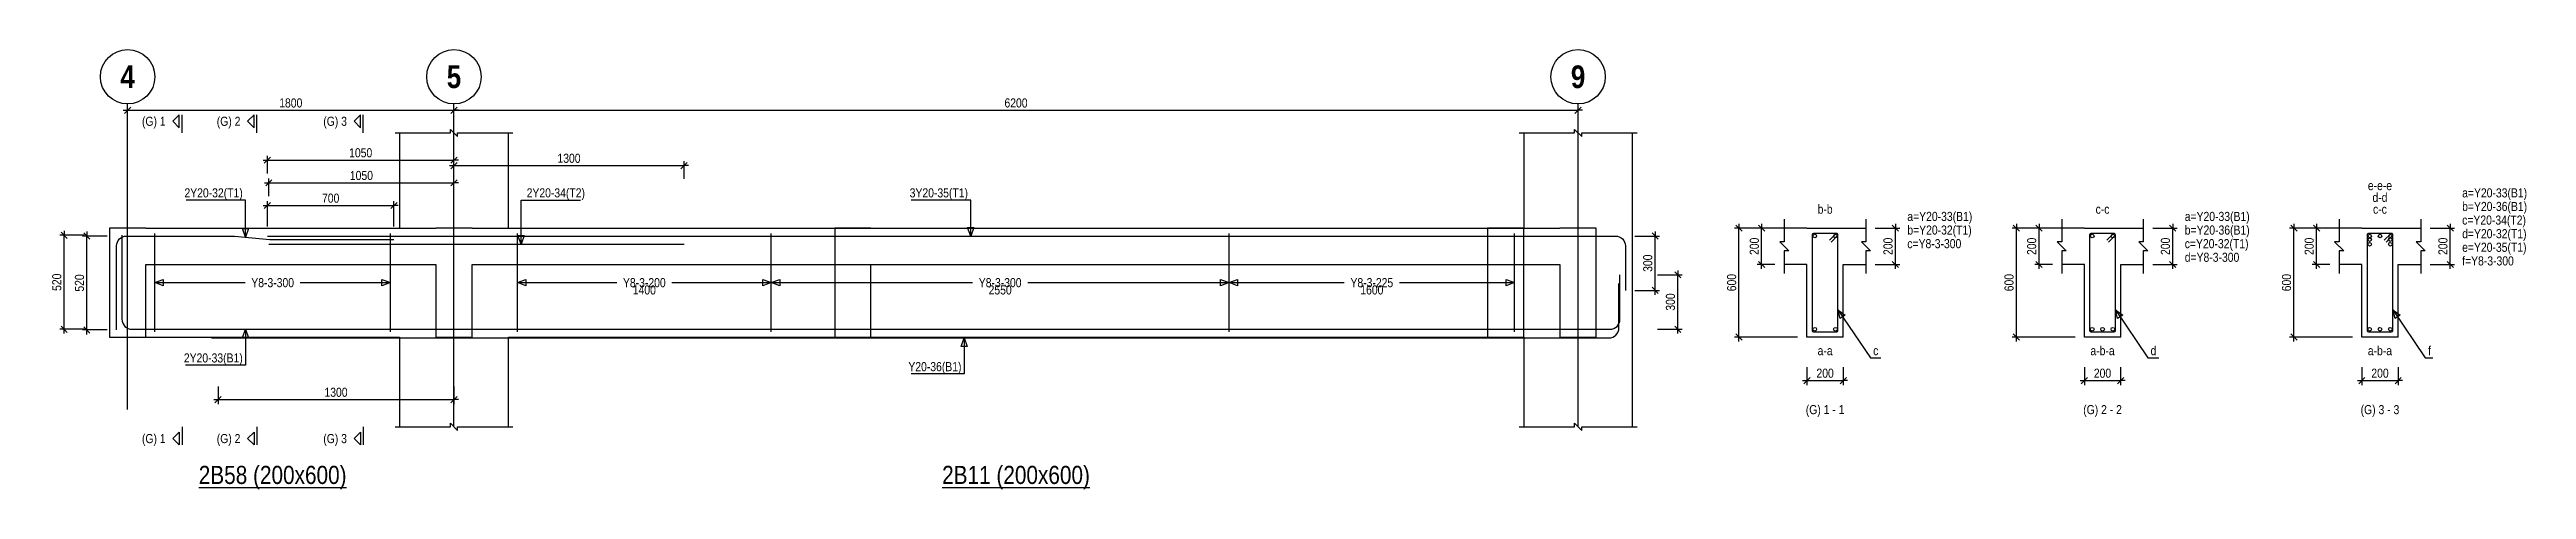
# Model space of a CAD drawing. Extents: x 0 to 206258, y -403073 to 0.
# Drawn here: x 36348 to 63671, y -241754 to -236904 of the extents above; entities that cross this region are included whole.
import ezdxf
from ezdxf.enums import TextEntityAlignment as Align
from ezdxf.lldxf.tags import DXFTag

# ---------------------------------------------------------------- set-up
doc = ezdxf.new("R2010")
doc.units = 0
doc.header["$LTSCALE"] = 1000
for name, color, linetype in [('Axis Circle(Dir 2)', 150, 'Continuous'), ('Axis Label(Dir 1)', 7, 'Continuous'), ('Axis Line(Dir 2)', 150, 'CENTER2'), ('Break Line', 5, 'Continuous'), ('Dimension Line', 5, 'Continuous'), ('Dimension Text', 5, 'Continuous'), ('Front Elevation Line', 40, 'Continuous'), ('Leader Line', 5, 'Continuous'), ('Link Line', 3, 'Continuous'), ('Rebar Label', 6, 'Continuous'), ('Rebar Line', 7, 'Continuous'), ('Section Label', 1, 'Continuous'), ('Section Line', 1, 'Continuous'), ('Top Rebar Label', 6, 'Continuous'), ('Top Rebar Line', 7, 'Continuous')]:
    doc.layers.add(name, color=color, linetype=linetype)
for name, color, linetype, true_color in [('Back Elevation Line', 191, 'HIDDEN2', 0xd4aaff), ('Beam Label(D)', 94, 'Continuous', 0x008100), ('Beam Line(D)', 112, 'Continuous', 0x00bd5e), ('Link Label', 94, 'Continuous', 0x008100)]:
    doc.layers.add(name, color=color, linetype=linetype, true_color=true_color)
doc.styles.add('Axis Label(Dir 1)', font='ARIALNB.TTF', dxfattribs={"height": 250})
doc.styles.add('Beam Label(D)', font='ARIALN.TTF', dxfattribs={"height": 200})
doc.styles.add('Dimension Text', font='ARIALN.TTF', dxfattribs={"height": 100})
doc.styles.add('Link Label', font='ARIALN.TTF', dxfattribs={"height": 100})
doc.styles.add('Rebar Label', font='ARIALN.TTF', dxfattribs={"height": 100})
doc.styles.add('Section Label', font='ARIALN.TTF', dxfattribs={"height": 100})
doc.styles.add('Top Rebar Label', font='ARIALN.TTF', dxfattribs={"height": 100})
tags = doc.linetypes.add('CENTER2', pattern=[1.125, 0.75, -0.125, 0.125, -0.125]).pattern_tags.tags
tags[10:11] = [DXFTag(74, 4), DXFTag(75, 0), DXFTag(340, '0'), DXFTag(46, 0.0), DXFTag(50, 0.0), DXFTag(44, 0.0), DXFTag(45, 0.0)]
tags[8:9] = [DXFTag(74, 4), DXFTag(75, 0), DXFTag(340, '0'), DXFTag(46, 0.0), DXFTag(50, 0.0), DXFTag(44, 0.0), DXFTag(45, 0.0)]
tags[6:7] = [DXFTag(74, 4), DXFTag(75, 0), DXFTag(340, '0'), DXFTag(46, 0.0), DXFTag(50, 0.0), DXFTag(44, 0.0), DXFTag(45, 0.0)]
tags[4:5] = [DXFTag(74, 4), DXFTag(75, 0), DXFTag(340, '0'), DXFTag(46, 0.0), DXFTag(50, 0.0), DXFTag(44, 0.0), DXFTag(45, 0.0)]
tags = doc.linetypes.add('HIDDEN2', pattern=[0.1875, 0.125, -0.0625]).pattern_tags.tags
tags[6:7] = [DXFTag(74, 4), DXFTag(75, 0), DXFTag(340, '0'), DXFTag(46, 0.0), DXFTag(50, 0.0), DXFTag(44, 0.0), DXFTag(45, 0.0)]
tags[4:5] = [DXFTag(74, 4), DXFTag(75, 0), DXFTag(340, '0'), DXFTag(46, 0.0), DXFTag(50, 0.0), DXFTag(44, 0.0), DXFTag(45, 0.0)]
doc.dimstyles.new('BEAM', dxfattribs={"dimtxt": 100, "dimasz": 30, "dimexe": 48.3, "dimexo": 103.5, "dimgap": 30, "dimtad": 1, "dimtoh": 1, "dimdec": 1, "dimlfac": 0.5, "dimdsep": 46, "dimtxsty": 'Dimension Text', "dimblk": 'PCDIM_TICK', "dimcen": 0.09, "dimclrd": 5, "dimclre": 5, "dimclrt": 5, "dimadec": 1, "dimazin": 0, "dimtp": 1, "dimtm": 1, "dimtfac": 1, "dimtdec": 4, "dimtofl": 0, "dimtmove": 0, "dimatfit": 3, "dimfxl": 1, "dimtolj": 1, "dimtzin": 0, "dimarcsym": 0})

msp = doc.modelspace()

# ---------------------------------------------------------------- texts
at = {"layer": 'Axis Label(Dir 1)', "transparency": 33554687, "style": 'Axis Label(Dir 1)'}
for s, p in [('4', (37209.055, -237204.284)), ('5', (40809.055, -237204.284)), ('9', (53209.055, -237204.284))]:
    msp.add_text(s, height=250, dxfattribs=at).set_placement(p, align=Align.MIDDLE_CENTER)
at = {"layer": 'Beam Label(D)', "transparency": 33554687, "style": 'Beam Label(D)'}
for s, p in [('%%U2B58 (200x600)', (38809.055, -241494.284)), ('%%U2B11 (200x600)', (47009.055, -241494.284))]:
    msp.add_text(s, height=200, dxfattribs=at).set_placement(p, align=Align.TOP_CENTER)
at = {"layer": 'Dimension Text', "transparency": 33554687, "style": 'Dimension Text'}
for s, p in [('1400', (42909.055, -239504.284)), ('2550', (46834.055, -239504.284)), ('1600', (50934.054, -239504.284))]:
    msp.add_text(s, height=100, dxfattribs=at).set_placement(p, align=Align.TOP_CENTER)
at = {"layer": 'Link Label', "transparency": 33554687, "style": 'Link Label'}
for s, p in [(' c=Y8-3-300', (56809.056, -239094.284)), (' d=Y8-3-300', (59869.295, -239244.284)), (' f=Y8-3-300', (62929.533, -239284.284)), ('c', (56464.056, -240274.284)), ('d', (59524.295, -240274.284)), ('f', (62584.533, -240274.284))]:
    msp.add_text(s, height=100, dxfattribs=at).set_placement(p)
for s, p in [('Y8-3-300', (38809.055, -239474.284)), ('Y8-3-200', (42909.055, -239474.284)), ('Y8-3-300', (46834.055, -239474.284)), ('Y8-3-225', (50934.054, -239474.284))]:
    msp.add_text(s, height=100, dxfattribs=at).set_placement(p, align=Align.MIDDLE_CENTER)
at = {"layer": 'Rebar Label', "transparency": 33554687, "style": 'Rebar Label'}
for s, p in [('e-e-e', (62054.533, -238484.284)), ('d-d', (62054.533, -238614.284)), ('b-b', (55934.056, -238744.284)), ('c-c', (58994.295, -238744.284)), ('c-c', (62054.533, -238744.284)), ('a-a', (55934.056, -240304.284)), ('a-b-a', (58994.295, -240304.284)), ('a-b-a', (62054.533, -240304.284))]:
    msp.add_text(s, height=100, dxfattribs=at).set_placement(p, align=Align.BOTTOM_CENTER)
for s, p in [(' a=Y20-33(B1)', (62929.533, -238534.284)), (' a=Y20-33(B1)', (56809.056, -238794.284)), (' a=Y20-33(B1)', (59869.295, -238794.284)), (' b=Y20-36(B1)', (62929.533, -238684.284)), (' b=Y20-36(B1)', (59869.295, -238944.284))]:
    msp.add_text(s, height=100, dxfattribs=at).set_placement(p)
for s, p in [(' 2Y20-33(B1)', (38479.055, -240354.284)), (' Y20-36(B1)', (46407.24, -240450.422))]:
    msp.add_text(s, height=100, dxfattribs=at).set_placement(p, align=Align.RIGHT)
at = {"layer": 'Section Label', "transparency": 33554687, "style": 'Section Label'}
for s, p in [('(G) 1', (37628.344, -237694.994)), ('(G) 2', (38453.344, -237694.994)), ('(G) 3', (39628.344, -237694.994)), ('(G) 1', (37628.344, -241193.573)), ('(G) 2', (38453.344, -241193.573)), ('(G) 3', (39628.344, -241193.573))]:
    msp.add_text(s, height=100, dxfattribs=at).set_placement(p, align=Align.MIDDLE_RIGHT)
for s, p in [('(G) 1 - 1', (55934.056, -240954.284)), ('(G) 2 - 2', (58994.295, -240954.284)), ('(G) 3 - 3', (62054.533, -240954.284))]:
    msp.add_text(s, height=100, dxfattribs=at).set_placement(p, align=Align.BOTTOM_CENTER)
at = {"layer": 'Top Rebar Label', "transparency": 33554687, "style": 'Top Rebar Label'}
for s, p in [(' 2Y20-32(T1)', (38479.055, -238534.284)), (' 3Y20-35(T1)', (46479.055, -238534.284))]:
    msp.add_text(s, height=100, dxfattribs=at).set_placement(p, align=Align.RIGHT)
for s, p in [(' 2Y20-34(T2)', (41579.055, -238534.284)), (' c=Y20-34(T2)', (62929.533, -238834.284)), (' b=Y20-32(T1)', (56809.056, -238944.284)), (' c=Y20-32(T1)', (59869.295, -239094.284)), (' d=Y20-32(T1)', (62929.533, -238984.284)), (' e=Y20-35(T1)', (62929.533, -239134.284))]:
    msp.add_text(s, height=100, dxfattribs=at).set_placement(p)

# ---------------------------------------------------------------- blocks, each defined once
blk = doc.blocks.new('PCDIM_TICK')
at = {"layer": 'Dimension Line', "color": 0, "transparency": 33554687}
for p, q in [((1.15, 1.15), (-1.15, -1.15)), ((1.61, 0), (0, 0))]:
    blk.add_line(p, q, dxfattribs=at)
blk = doc.blocks.new('*U3127')
at = {"layer": 'Dimension Line', "color": 5, "true_color": 0x0000ff, "transparency": 16777216}
for p, q in [((38751, -238857), (38751, -238576)), ((38751, -238624), (40147, -238624)), ((40147, -238857), (40147, -238576))]:
    blk.add_line(p, q, dxfattribs=at)
at = {"layer": 'Dimension Line', "color": 5, "true_color": 0x0000ff, "transparency": 16777216, "xscale": 30, "yscale": 30, "rotation": 180.0000000000004}
blk.add_blockref('PCDIM_TICK', (38751, -238624), dxfattribs=at)
at = {"layer": 'Dimension Line', "color": 5, "true_color": 0x0000ff, "transparency": 16777216, "xscale": 30, "yscale": 30}
blk.add_blockref('PCDIM_TICK', (40147, -238624), dxfattribs=at)
at = {"layer": 'Dimension Line', "color": 5, "true_color": 0x0000ff, "transparency": 16777216, "insert": (39449, -238594), "char_height": 100, "width": 180.83, "attachment_point": 8, "style": 'Dimension Text'}
blk.add_mtext('700', dxfattribs=at)
blk = doc.blocks.new('*U3128')
at = {"layer": 'Dimension Line', "color": 5, "true_color": 0x0000ff, "transparency": 16777216}
for p, q in [((38767, -238521), (38767, -238326)), ((38767, -238374), (40809, -238374)), ((40809, -238521), (40809, -238326))]:
    blk.add_line(p, q, dxfattribs=at)
at = {"layer": 'Dimension Line', "color": 5, "true_color": 0x0000ff, "transparency": 16777216, "xscale": 30, "yscale": 30, "rotation": 180.0000000000004}
blk.add_blockref('PCDIM_TICK', (38767, -238374), dxfattribs=at)
at = {"layer": 'Dimension Line', "color": 5, "true_color": 0x0000ff, "transparency": 16777216, "xscale": 30, "yscale": 30}
blk.add_blockref('PCDIM_TICK', (40809, -238374), dxfattribs=at)
at = {"layer": 'Dimension Line', "color": 5, "true_color": 0x0000ff, "transparency": 16777216, "insert": (39788, -238344), "char_height": 100, "width": 238.4, "attachment_point": 8, "style": 'Dimension Text'}
blk.add_mtext('1050', dxfattribs=at)
blk = doc.blocks.new('*U3129')
at = {"layer": 'Dimension Line', "color": 5, "true_color": 0x0000ff, "transparency": 16777216}
for p, q in [((38751, -238271), (38751, -238076)), ((38751, -238124), (40809, -238124)), ((40809, -238271), (40809, -238076))]:
    blk.add_line(p, q, dxfattribs=at)
at = {"layer": 'Dimension Line', "color": 5, "true_color": 0x0000ff, "transparency": 16777216, "xscale": 30, "yscale": 30, "rotation": 180.0000000000004}
blk.add_blockref('PCDIM_TICK', (38751, -238124), dxfattribs=at)
at = {"layer": 'Dimension Line', "color": 5, "true_color": 0x0000ff, "transparency": 16777216, "xscale": 30, "yscale": 30}
blk.add_blockref('PCDIM_TICK', (40809, -238124), dxfattribs=at)
at = {"layer": 'Dimension Line', "color": 5, "true_color": 0x0000ff, "transparency": 16777216, "insert": (39780, -238094), "char_height": 100, "width": 238.4, "attachment_point": 8, "style": 'Dimension Text'}
blk.add_mtext('1050', dxfattribs=at)
blk = doc.blocks.new('*U3130')
at = {"layer": 'Dimension Line', "color": 5, "true_color": 0x0000ff, "transparency": 16777216}
for p, q in [((38207, -240618), (38207, -240813)), ((40809, -240618), (40809, -240813)), ((38207, -240764), (40809, -240764))]:
    blk.add_line(p, q, dxfattribs=at)
at = {"layer": 'Dimension Line', "color": 5, "true_color": 0x0000ff, "transparency": 16777216, "xscale": 30, "yscale": 30, "rotation": 180.0000000000004}
blk.add_blockref('PCDIM_TICK', (38207, -240764), dxfattribs=at)
at = {"layer": 'Dimension Line', "color": 5, "true_color": 0x0000ff, "transparency": 16777216, "xscale": 30, "yscale": 30}
blk.add_blockref('PCDIM_TICK', (40809, -240764), dxfattribs=at)
at = {"layer": 'Dimension Line', "color": 5, "true_color": 0x0000ff, "transparency": 16777216, "insert": (39508, -240734), "char_height": 100, "width": 238.4, "attachment_point": 8, "style": 'Dimension Text'}
blk.add_mtext('1300', dxfattribs=at)
blk = doc.blocks.new('*U3131')
at = {"layer": 'Dimension Line', "color": 5, "true_color": 0x0000ff, "transparency": 16777216}
for p, q in [((36984, -238960), (36711, -238960)), ((36759, -239996), (36759, -238960)), ((36984, -239996), (36711, -239996))]:
    blk.add_line(p, q, dxfattribs=at)
at = {"layer": 'Dimension Line', "color": 5, "true_color": 0x0000ff, "transparency": 16777216, "xscale": 30, "yscale": 30}
for p, rotation in [((36759, -238960), 89.99999999999447), ((36759, -239996), 269.9999999999834)]:
    blk.add_blockref('PCDIM_TICK', p, dxfattribs=dict(at, rotation=rotation))
at = {"layer": 'Dimension Line', "color": 5, "true_color": 0x0000ff, "transparency": 16777216, "insert": (36729, -239478), "char_height": 100, "width": 181.5, "attachment_point": 8, "rotation": 90, "style": 'Dimension Text'}
blk.add_mtext('520', dxfattribs=at)
blk = doc.blocks.new('*U3132')
at = {"layer": 'Dimension Line', "color": 5, "true_color": 0x0000ff, "transparency": 16777216}
for p, q in [((36734, -238952), (36461, -238952)), ((36509, -239988), (36509, -238952)), ((36734, -239988), (36461, -239988))]:
    blk.add_line(p, q, dxfattribs=at)
at = {"layer": 'Dimension Line', "color": 5, "true_color": 0x0000ff, "transparency": 16777216, "xscale": 30, "yscale": 30}
for p, rotation in [((36509, -238952), 89.99999999999447), ((36509, -239988), 269.9999999999834)]:
    blk.add_blockref('PCDIM_TICK', p, dxfattribs=dict(at, rotation=rotation))
at = {"layer": 'Dimension Line', "color": 5, "true_color": 0x0000ff, "transparency": 16777216, "insert": (36479, -239470), "char_height": 100, "width": 181.5, "attachment_point": 8, "rotation": 90, "style": 'Dimension Text'}
blk.add_mtext('520', dxfattribs=at)
blk = doc.blocks.new('*U3133')
at = {"layer": 'Dimension Line', "color": 5, "true_color": 0x0000ff, "transparency": 16777216}
for p, q in [((37209, -237721), (37209, -237526)), ((37209, -237574), (40809, -237574)), ((40809, -237721), (40809, -237526))]:
    blk.add_line(p, q, dxfattribs=at)
at = {"layer": 'Dimension Line', "color": 5, "true_color": 0x0000ff, "transparency": 16777216, "xscale": 30, "yscale": 30, "rotation": 180.0000000000004}
blk.add_blockref('PCDIM_TICK', (37209, -237574), dxfattribs=at)
at = {"layer": 'Dimension Line', "color": 5, "true_color": 0x0000ff, "transparency": 16777216, "xscale": 30, "yscale": 30}
blk.add_blockref('PCDIM_TICK', (40809, -237574), dxfattribs=at)
at = {"layer": 'Dimension Line', "color": 5, "true_color": 0x0000ff, "transparency": 16777216, "insert": (39009, -237544), "char_height": 100, "width": 238.4, "attachment_point": 8, "style": 'Dimension Text'}
blk.add_mtext('1800', dxfattribs=at)
blk = doc.blocks.new('*U3146')
at = {"layer": 'Dimension Line', "color": 5, "true_color": 0x0000ff, "transparency": 16777216}
for p, q in [((40809, -238331), (40809, -238136)), ((40809, -238184), (43347, -238184)), ((43347, -238331), (43347, -238136))]:
    blk.add_line(p, q, dxfattribs=at)
at = {"layer": 'Dimension Line', "color": 5, "true_color": 0x0000ff, "transparency": 16777216, "xscale": 30, "yscale": 30, "rotation": 180.0000000000004}
blk.add_blockref('PCDIM_TICK', (40809, -238184), dxfattribs=at)
at = {"layer": 'Dimension Line', "color": 5, "true_color": 0x0000ff, "transparency": 16777216, "xscale": 30, "yscale": 30}
blk.add_blockref('PCDIM_TICK', (43347, -238184), dxfattribs=at)
at = {"layer": 'Dimension Line', "color": 5, "true_color": 0x0000ff, "transparency": 16777216, "insert": (42078, -238154), "char_height": 100, "width": 238.4, "attachment_point": 8, "style": 'Dimension Text'}
blk.add_mtext('1300', dxfattribs=at)
blk = doc.blocks.new('*U3147')
at = {"layer": 'Dimension Line', "color": 5, "true_color": 0x0000ff, "transparency": 16777216}
for p, q in [((53835, -238960), (54107, -238960)), ((54059, -239560), (54059, -238960)), ((53835, -239560), (54107, -239560))]:
    blk.add_line(p, q, dxfattribs=at)
at = {"layer": 'Dimension Line', "color": 5, "true_color": 0x0000ff, "transparency": 16777216, "xscale": 30, "yscale": 30}
for p, rotation in [((54059, -238960), 89.99999999999447), ((54059, -239560), 269.9999999999834)]:
    blk.add_blockref('PCDIM_TICK', p, dxfattribs=dict(at, rotation=rotation))
at = {"layer": 'Dimension Line', "color": 5, "true_color": 0x0000ff, "transparency": 16777216, "insert": (54029, -239260), "char_height": 100, "width": 181.5, "attachment_point": 8, "rotation": 90, "style": 'Dimension Text'}
blk.add_mtext('300', dxfattribs=at)
blk = doc.blocks.new('*U3148')
at = {"layer": 'Dimension Line', "color": 5, "true_color": 0x0000ff, "transparency": 16777216}
for p, q in [((54085, -239388), (54357, -239388)), ((54309, -239988), (54309, -239388)), ((54085, -239988), (54357, -239988))]:
    blk.add_line(p, q, dxfattribs=at)
at = {"layer": 'Dimension Line', "color": 5, "true_color": 0x0000ff, "transparency": 16777216, "xscale": 30, "yscale": 30}
for p, rotation in [((54309, -239388), 89.99999999999447), ((54309, -239988), 269.9999999999834)]:
    blk.add_blockref('PCDIM_TICK', p, dxfattribs=dict(at, rotation=rotation))
at = {"layer": 'Dimension Line', "color": 5, "true_color": 0x0000ff, "transparency": 16777216, "insert": (54279, -239688), "char_height": 100, "width": 181.5, "attachment_point": 8, "rotation": 90, "style": 'Dimension Text'}
blk.add_mtext('300', dxfattribs=at)
blk = doc.blocks.new('*U3149')
at = {"layer": 'Dimension Line', "color": 5, "true_color": 0x0000ff, "transparency": 16777216}
for p, q in [((40809, -237721), (40809, -237526)), ((40809, -237574), (53209, -237574)), ((53209, -237721), (53209, -237526))]:
    blk.add_line(p, q, dxfattribs=at)
at = {"layer": 'Dimension Line', "color": 5, "true_color": 0x0000ff, "transparency": 16777216, "xscale": 30, "yscale": 30, "rotation": 180.0000000000004}
blk.add_blockref('PCDIM_TICK', (40809, -237574), dxfattribs=at)
at = {"layer": 'Dimension Line', "color": 5, "true_color": 0x0000ff, "transparency": 16777216, "xscale": 30, "yscale": 30}
blk.add_blockref('PCDIM_TICK', (53209, -237574), dxfattribs=at)
at = {"layer": 'Dimension Line', "color": 5, "true_color": 0x0000ff, "transparency": 16777216, "insert": (47009, -237544), "char_height": 100, "width": 246.45, "attachment_point": 8, "style": 'Dimension Text'}
blk.add_mtext('6200', dxfattribs=at)
blk = doc.blocks.new('*U3134')
at = {"layer": 'Dimension Line', "color": 5, "true_color": 0x0000ff, "transparency": 16777216}
for p, q in [((56488, -238874), (56757, -238874)), ((56709, -239274), (56709, -238874)), ((56488, -239274), (56757, -239274))]:
    blk.add_line(p, q, dxfattribs=at)
at = {"layer": 'Dimension Line', "color": 5, "true_color": 0x0000ff, "transparency": 16777216, "xscale": 30, "yscale": 30}
for p, rotation in [((56709, -238874), 89.99999999999447), ((56709, -239274), 269.9999999999834)]:
    blk.add_blockref('PCDIM_TICK', p, dxfattribs=dict(at, rotation=rotation))
at = {"layer": 'Dimension Line', "color": 5, "true_color": 0x0000ff, "transparency": 16777216, "insert": (56679, -239074), "char_height": 100, "width": 182.77, "attachment_point": 8, "rotation": 90, "style": 'Dimension Text'}
blk.add_mtext('200', dxfattribs=at)
blk = doc.blocks.new('*U3135')
at = {"layer": 'Dimension Line', "color": 5, "true_color": 0x0000ff, "transparency": 16777216}
for p, q in [((55381, -238874), (55186, -238874)), ((55234, -239274), (55234, -238874)), ((55381, -239274), (55186, -239274))]:
    blk.add_line(p, q, dxfattribs=at)
at = {"layer": 'Dimension Line', "color": 5, "true_color": 0x0000ff, "transparency": 16777216, "xscale": 30, "yscale": 30}
for p, rotation in [((55234, -238874), 89.99999999999447), ((55234, -239274), 269.9999999999834)]:
    blk.add_blockref('PCDIM_TICK', p, dxfattribs=dict(at, rotation=rotation))
at = {"layer": 'Dimension Line', "color": 5, "true_color": 0x0000ff, "transparency": 16777216, "insert": (55204, -239074), "char_height": 100, "width": 182.77, "attachment_point": 8, "rotation": 90, "style": 'Dimension Text'}
blk.add_mtext('200', dxfattribs=at)
blk = doc.blocks.new('*U3136')
at = {"layer": 'Dimension Line', "color": 5, "true_color": 0x0000ff, "transparency": 16777216}
for p, q in [((55631, -238874), (54936, -238874)), ((54984, -240074), (54984, -238874)), ((55631, -240074), (54936, -240074))]:
    blk.add_line(p, q, dxfattribs=at)
at = {"layer": 'Dimension Line', "color": 5, "true_color": 0x0000ff, "transparency": 16777216, "xscale": 30, "yscale": 30}
for p, rotation in [((54984, -238874), 89.99999999999447), ((54984, -240074), 269.9999999999834)]:
    blk.add_blockref('PCDIM_TICK', p, dxfattribs=dict(at, rotation=rotation))
at = {"layer": 'Dimension Line', "color": 5, "true_color": 0x0000ff, "transparency": 16777216, "insert": (54954, -239474), "char_height": 100, "width": 181.97, "attachment_point": 8, "rotation": 90, "style": 'Dimension Text'}
blk.add_mtext('600', dxfattribs=at)
blk = doc.blocks.new('*U3137')
at = {"layer": 'Dimension Line', "color": 5, "true_color": 0x0000ff, "transparency": 16777216}
for p, q in [((55734, -240408), (55734, -240603)), ((56134, -240408), (56134, -240603)), ((55734, -240554), (56134, -240554))]:
    blk.add_line(p, q, dxfattribs=at)
at = {"layer": 'Dimension Line', "color": 5, "true_color": 0x0000ff, "transparency": 16777216, "xscale": 30, "yscale": 30, "rotation": 180.0000000000004}
blk.add_blockref('PCDIM_TICK', (55734, -240554), dxfattribs=at)
at = {"layer": 'Dimension Line', "color": 5, "true_color": 0x0000ff, "transparency": 16777216, "xscale": 30, "yscale": 30}
blk.add_blockref('PCDIM_TICK', (56134, -240554), dxfattribs=at)
at = {"layer": 'Dimension Line', "color": 5, "true_color": 0x0000ff, "transparency": 16777216, "insert": (55934, -240524), "char_height": 100, "width": 182.77, "attachment_point": 8, "style": 'Dimension Text'}
blk.add_mtext('200', dxfattribs=at)
blk = doc.blocks.new('*U3138')
at = {"layer": 'Dimension Line', "color": 5, "true_color": 0x0000ff, "transparency": 16777216}
for p, q in [((59548, -238874), (59818, -238874)), ((59769, -239274), (59769, -238874)), ((59548, -239274), (59818, -239274))]:
    blk.add_line(p, q, dxfattribs=at)
at = {"layer": 'Dimension Line', "color": 5, "true_color": 0x0000ff, "transparency": 16777216, "xscale": 30, "yscale": 30}
for p, rotation in [((59769, -238874), 89.99999999999447), ((59769, -239274), 269.9999999999834)]:
    blk.add_blockref('PCDIM_TICK', p, dxfattribs=dict(at, rotation=rotation))
at = {"layer": 'Dimension Line', "color": 5, "true_color": 0x0000ff, "transparency": 16777216, "insert": (59739, -239074), "char_height": 100, "width": 182.77, "attachment_point": 8, "rotation": 90, "style": 'Dimension Text'}
blk.add_mtext('200', dxfattribs=at)
blk = doc.blocks.new('*U3139')
at = {"layer": 'Dimension Line', "color": 5, "true_color": 0x0000ff, "transparency": 16777216}
for p, q in [((58441, -238874), (58246, -238874)), ((58294, -239274), (58294, -238874)), ((58441, -239274), (58246, -239274))]:
    blk.add_line(p, q, dxfattribs=at)
at = {"layer": 'Dimension Line', "color": 5, "true_color": 0x0000ff, "transparency": 16777216, "xscale": 30, "yscale": 30}
for p, rotation in [((58294, -238874), 89.99999999999447), ((58294, -239274), 269.9999999999834)]:
    blk.add_blockref('PCDIM_TICK', p, dxfattribs=dict(at, rotation=rotation))
at = {"layer": 'Dimension Line', "color": 5, "true_color": 0x0000ff, "transparency": 16777216, "insert": (58264, -239074), "char_height": 100, "width": 182.77, "attachment_point": 8, "rotation": 90, "style": 'Dimension Text'}
blk.add_mtext('200', dxfattribs=at)
blk = doc.blocks.new('*U3140')
at = {"layer": 'Dimension Line', "color": 5, "true_color": 0x0000ff, "transparency": 16777216}
for p, q in [((58691, -238874), (57996, -238874)), ((58044, -240074), (58044, -238874)), ((58691, -240074), (57996, -240074))]:
    blk.add_line(p, q, dxfattribs=at)
at = {"layer": 'Dimension Line', "color": 5, "true_color": 0x0000ff, "transparency": 16777216, "xscale": 30, "yscale": 30}
for p, rotation in [((58044, -238874), 89.99999999999447), ((58044, -240074), 269.9999999999834)]:
    blk.add_blockref('PCDIM_TICK', p, dxfattribs=dict(at, rotation=rotation))
at = {"layer": 'Dimension Line', "color": 5, "true_color": 0x0000ff, "transparency": 16777216, "insert": (58014, -239474), "char_height": 100, "width": 181.97, "attachment_point": 8, "rotation": 90, "style": 'Dimension Text'}
blk.add_mtext('600', dxfattribs=at)
blk = doc.blocks.new('*U3141')
at = {"layer": 'Dimension Line', "color": 5, "true_color": 0x0000ff, "transparency": 16777216}
for p, q in [((58794, -240408), (58794, -240603)), ((59194, -240408), (59194, -240603)), ((58794, -240554), (59194, -240554))]:
    blk.add_line(p, q, dxfattribs=at)
at = {"layer": 'Dimension Line', "color": 5, "true_color": 0x0000ff, "transparency": 16777216, "xscale": 30, "yscale": 30, "rotation": 180.0000000000004}
blk.add_blockref('PCDIM_TICK', (58794, -240554), dxfattribs=at)
at = {"layer": 'Dimension Line', "color": 5, "true_color": 0x0000ff, "transparency": 16777216, "xscale": 30, "yscale": 30}
blk.add_blockref('PCDIM_TICK', (59194, -240554), dxfattribs=at)
at = {"layer": 'Dimension Line', "color": 5, "true_color": 0x0000ff, "transparency": 16777216, "insert": (58994, -240524), "char_height": 100, "width": 182.77, "attachment_point": 8, "style": 'Dimension Text'}
blk.add_mtext('200', dxfattribs=at)
blk = doc.blocks.new('*U3142')
at = {"layer": 'Dimension Line', "color": 5, "true_color": 0x0000ff, "transparency": 16777216}
for p, q in [((62608, -238874), (62878, -238874)), ((62830, -239274), (62830, -238874)), ((62608, -239274), (62878, -239274))]:
    blk.add_line(p, q, dxfattribs=at)
at = {"layer": 'Dimension Line', "color": 5, "true_color": 0x0000ff, "transparency": 16777216, "xscale": 30, "yscale": 30}
for p, rotation in [((62830, -238874), 89.99999999999447), ((62830, -239274), 269.9999999999834)]:
    blk.add_blockref('PCDIM_TICK', p, dxfattribs=dict(at, rotation=rotation))
at = {"layer": 'Dimension Line', "color": 5, "true_color": 0x0000ff, "transparency": 16777216, "insert": (62800, -239074), "char_height": 100, "width": 182.77, "attachment_point": 8, "rotation": 90, "style": 'Dimension Text'}
blk.add_mtext('200', dxfattribs=at)
blk = doc.blocks.new('*U3143')
at = {"layer": 'Dimension Line', "color": 5, "true_color": 0x0000ff, "transparency": 16777216}
for p, q in [((61501, -238874), (61306, -238874)), ((61355, -239274), (61355, -238874)), ((61501, -239274), (61306, -239274))]:
    blk.add_line(p, q, dxfattribs=at)
at = {"layer": 'Dimension Line', "color": 5, "true_color": 0x0000ff, "transparency": 16777216, "xscale": 30, "yscale": 30}
for p, rotation in [((61355, -238874), 89.99999999999447), ((61355, -239274), 269.9999999999834)]:
    blk.add_blockref('PCDIM_TICK', p, dxfattribs=dict(at, rotation=rotation))
at = {"layer": 'Dimension Line', "color": 5, "true_color": 0x0000ff, "transparency": 16777216, "insert": (61325, -239074), "char_height": 100, "width": 182.77, "attachment_point": 8, "rotation": 90, "style": 'Dimension Text'}
blk.add_mtext('200', dxfattribs=at)
blk = doc.blocks.new('*U3144')
at = {"layer": 'Dimension Line', "color": 5, "true_color": 0x0000ff, "transparency": 16777216}
for p, q in [((61751, -238874), (61056, -238874)), ((61105, -240074), (61105, -238874)), ((61751, -240074), (61056, -240074))]:
    blk.add_line(p, q, dxfattribs=at)
at = {"layer": 'Dimension Line', "color": 5, "true_color": 0x0000ff, "transparency": 16777216, "xscale": 30, "yscale": 30}
for p, rotation in [((61105, -238874), 89.99999999999447), ((61105, -240074), 269.9999999999834)]:
    blk.add_blockref('PCDIM_TICK', p, dxfattribs=dict(at, rotation=rotation))
at = {"layer": 'Dimension Line', "color": 5, "true_color": 0x0000ff, "transparency": 16777216, "insert": (61075, -239474), "char_height": 100, "width": 181.97, "attachment_point": 8, "rotation": 90, "style": 'Dimension Text'}
blk.add_mtext('600', dxfattribs=at)
blk = doc.blocks.new('*U3145')
at = {"layer": 'Dimension Line', "color": 5, "true_color": 0x0000ff, "transparency": 16777216}
for p, q in [((61855, -240408), (61855, -240603)), ((62255, -240408), (62255, -240603)), ((61855, -240554), (62255, -240554))]:
    blk.add_line(p, q, dxfattribs=at)
at = {"layer": 'Dimension Line', "color": 5, "true_color": 0x0000ff, "transparency": 16777216, "xscale": 30, "yscale": 30, "rotation": 180.0000000000004}
blk.add_blockref('PCDIM_TICK', (61855, -240554), dxfattribs=at)
at = {"layer": 'Dimension Line', "color": 5, "true_color": 0x0000ff, "transparency": 16777216, "xscale": 30, "yscale": 30}
blk.add_blockref('PCDIM_TICK', (62255, -240554), dxfattribs=at)
at = {"layer": 'Dimension Line', "color": 5, "true_color": 0x0000ff, "transparency": 16777216, "insert": (62055, -240524), "char_height": 100, "width": 182.77, "attachment_point": 8, "style": 'Dimension Text'}
blk.add_mtext('200', dxfattribs=at)

# ---------------------------------------------------------------- dimensions: what is measured, and where the dimension line sits
at = {"layer": 'Dimension Line', "transparency": 33554687}
for base, p1, p2, text, picture, middle in [((39009.055, -237574.284), (37209.055, -237824.284), (40809.055, -237824.284), '1800', '*U3133', (39009.055, -237574.284)), ((47009.055, -237574.284), (40809.055, -237824.284), (53209.055, -237824.284), '6200', '*U3149', (47009.055, -237574.284)), ((39780.055, -238124.284), (38751.056, -238374.284), (40809.055, -238374.284), '1050', '*U3129', (39780.055, -238124.284)), ((39788.055, -238374.284), (38767.055, -238624.284), (40809.055, -238624.284), '1050', '*U3128', (39788.055, -238374.284)), ((42078.055, -238184.284), (40809.055, -238434.284), (43347.055, -238434.284), '1300', '*U3146', (42078.055, -238184.284)), ((39449.055, -238624.284), (38751.056, -238960.284), (40147.055, -238960.284), '700', '*U3127', (39449.055, -238624.284)), ((55934.056, -240554.284), (55734.056, -240304.284), (56134.056, -240304.284), '200', '*U3137', (55934.056, -240554.284)), ((58994.295, -240554.284), (58794.295, -240304.284), (59194.295, -240304.284), '200', '*U3141', (58994.295, -240554.284)), ((62054.533, -240554.284), (61854.533, -240304.284), (62254.533, -240304.284), '200', '*U3145', (62054.533, -240554.284)), ((39508.055, -240764.284), (38207.055, -240514.284), (40809.055, -240514.284), '1300', '*U3130', (39508.055, -240764.284))]:
    dim = msp.add_linear_dim(base=base, p1=p1, p2=p2, text=text, dimstyle='BEAM', override={"dimscale": 1, "dimtxt": 100, "dimasz": 30, "dimexe": 48.3, "dimexo": 103.5, "dimgap": 30, "dimtad": 1, "dimtih": 0, "dimdec": 1, "dimlfac": 0.5, "dimzin": 8, "dimlunit": 2, "dimpost": '', "dimtxsty": 'Dimension Text', "dimblk": 'PCDIM_TICK', "dimse1": 0, "dimse2": 0, "dimsd2": 0, "dimclrd": 5, "dimclre": 5, "dimclrt": 5, "dimaunit": 0, "dimadec": 1, "dimazin": 0, "dimtol": 0, "dimtp": 1, "dimtm": 1, "dimtmove": 0}, dxfattribs=at)
    dim.commit()
    dim.dimension.update_dxf_attribs({"geometry": picture, "text_midpoint": middle})
for base, p1, p2, angle, text, picture, middle in [((36509.055, -239470.284), (36837.055, -239988.284), (36837.055, -238952.284), 90, '520', '*U3132', (36509.055, -239470.284)), ((36759.055, -239478.284), (37087.055, -239996.284), (37087.055, -238960.284), 90, '520', '*U3131', (36759.055, -239478.284)), ((54059.056, -239260.284), (53731.056, -239560.284), (53731.056, -238960.284), 90, '300', '*U3147', (54059.056, -239260.284)), ((54984.056, -239474.284), (55734.056, -240074.284), (55734.056, -238874.284), 90, '600', '*U3136', (54984.056, -239474.284)), ((55234.056, -239074.284), (55484.056, -239274.284), (55484.056, -238874.284), 90, '200', '*U3135', (55234.056, -239074.284)), ((56709.056, -239074.284), (56384.056, -239274.284), (56384.056, -238874.284), 90, '200', '*U3134', (56709.056, -239074.284)), ((58044.295, -239474.284), (58794.295, -240074.284), (58794.295, -238874.284), 90, '600', '*U3140', (58044.295, -239474.284)), ((58294.295, -239074.284), (58544.295, -239274.284), (58544.295, -238874.284), 90, '200', '*U3139', (58294.295, -239074.284)), ((59769.295, -239074.284), (59444.295, -239274.284), (59444.295, -238874.284), 90, '200', '*U3138', (59769.295, -239074.284)), ((61104.533, -239474.284), (61854.533, -240074.284), (61854.533, -238874.284), 90, '600', '*U3144', (61104.533, -239474.284)), ((61354.533, -239074.284), (61604.533, -239274.284), (61604.533, -238874.284), 90, '200', '*U3143', (61354.533, -239074.284)), ((62829.533, -239074.284), (62504.533, -239274.284), (62504.533, -238874.284), 90, '200', '*U3142', (62829.533, -239074.284)), ((54309.056, -239688.283), (53981.056, -239988.283), (53981.056, -239388.283), 90.0000489, '300', '*U3148', (54309.056, -239688.283))]:
    dim = msp.add_linear_dim(base=base, p1=p1, p2=p2, angle=angle, text=text, dimstyle='BEAM', override={"dimscale": 1, "dimtxt": 100, "dimasz": 30, "dimexe": 48.3, "dimexo": 103.5, "dimgap": 30, "dimtad": 1, "dimtih": 0, "dimdec": 1, "dimlfac": 0.5, "dimzin": 8, "dimlunit": 2, "dimpost": '', "dimtxsty": 'Dimension Text', "dimblk": 'PCDIM_TICK', "dimse1": 0, "dimse2": 0, "dimsd2": 0, "dimclrd": 5, "dimclre": 5, "dimclrt": 5, "dimaunit": 0, "dimadec": 1, "dimazin": 0, "dimtol": 0, "dimtp": 1, "dimtm": 1, "dimtmove": 0}, dxfattribs=at)
    dim.commit()
    dim.dimension.update_dxf_attribs({"geometry": picture, "text_midpoint": middle})

# ---------------------------------------------------------------- linework, layer by layer
at = {"layer": 'Axis Circle(Dir 2)', "transparency": 33554687}
for centre in [(37209.055, -237204.284), (40809.055, -237204.284), (53209.055, -237204.284)]:
    msp.add_circle(centre, 300, dxfattribs=at)
at = {"layer": 'Axis Line(Dir 2)', "transparency": 33554687}
for points in [[(37209.055, -240874.284), (37209.055, -237504.284)], [(40809.055, -241064.284), (40809.055, -237504.284)], [(53209.055, -241064.284), (53209.055, -237504.284)]]:
    msp.add_lwpolyline(points, dxfattribs=at)
at = {"layer": 'Back Elevation Line', "transparency": 33554687}
for points in [[(37409.055, -238874.284), (37009.055, -238874.284)], [(37009.055, -238874.284), (37009.055, -240074.284)], [(37409.055, -238874.284), (40609.055, -238874.284)], [(41009.055, -238874.284), (40609.055, -238874.284)], [(41009.055, -238874.284), (45009.055, -238874.284)], [(45409.055, -238874.284), (45009.055, -238874.284)], [(45009.055, -238874.284), (45009.055, -240074.284)], [(45409.055, -238874.284), (53009.055, -238874.284)], [(45409.055, -238874.284), (52209.055, -238874.284), (52209.055, -239274.284)], [(53409.055, -238874.284), (53009.055, -238874.284)], [(53409.055, -240074.284), (53409.055, -238874.284)], [(37409.055, -240074.284), (37409.055, -239274.284)], [(37409.055, -239274.284), (40609.055, -239274.284)], [(40609.055, -239274.284), (40609.055, -240074.284)], [(41009.055, -240074.284), (41009.055, -239274.284)], [(41009.055, -239274.284), (45009.055, -239274.284)], [(45409.055, -240074.284), (45409.055, -239274.284)], [(45409.055, -239274.284), (53009.055, -239274.284)], [(45409.055, -239274.284), (52209.055, -239274.284)], [(53009.055, -239274.284), (53009.055, -240074.284)], [(37009.055, -240074.284), (37409.055, -240074.284)], [(40609.055, -240074.284), (41009.055, -240074.284)], [(45009.055, -240074.284), (45409.055, -240074.284)], [(53009.055, -240074.284), (53409.055, -240074.284)]]:
    msp.add_lwpolyline(points, dxfattribs=at)
at = {"layer": 'Beam Line(D)', "transparency": 33554687}
for points in [[(40209.055, -237824.284), (40209.055, -238874.284)], [(41409.055, -238874.284), (41409.055, -237824.284)], [(52609.054, -237824.284), (52609.055, -238874.284)], [(53809.055, -238874.284), (53809.055, -237824.284)], [(37009.055, -238874.284), (37009.055, -240074.284)], [(37409.055, -238874.284), (37009.055, -238874.284)], [(37409.055, -238874.284), (40209.055, -238874.284)], [(41409.055, -238874.284), (52609.055, -238874.284)], [(53809.055, -241064.284), (53809.055, -238874.284)], [(55734.056, -238874.284), (55484.056, -238874.284)], [(55734.056, -238874.284), (56134.056, -238874.284)], [(55734.056, -238874.284), (55734.056, -238874.284)], [(56134.056, -238874.284), (56134.056, -238874.284)], [(56134.056, -238874.284), (56384.056, -238874.284)], [(58794.295, -238874.284), (58544.295, -238874.284)], [(58794.295, -238874.284), (59194.295, -238874.284)], [(58794.295, -238874.284), (58794.295, -238874.284)], [(59194.295, -238874.284), (59194.295, -238874.284)], [(59194.295, -238874.284), (59444.295, -238874.284)], [(61854.533, -238874.284), (61604.533, -238874.284)], [(61854.533, -238874.284), (62254.533, -238874.284)], [(61854.533, -238874.284), (61854.533, -238874.284)], [(62254.533, -238874.284), (62254.533, -238874.284)], [(62254.533, -238874.284), (62504.533, -238874.284)], [(56134.056, -240074.284), (55734.056, -240074.284), (55734.056, -239274.284), (55484.056, -239274.284)], [(56134.056, -240074.284), (56134.056, -239274.284), (56384.056, -239274.284)], [(59194.295, -240074.284), (58794.295, -240074.284), (58794.295, -239274.284), (58544.295, -239274.284)], [(59194.295, -240074.284), (59194.295, -239274.284), (59444.295, -239274.284)], [(62254.533, -240074.284), (61854.533, -240074.284), (61854.533, -239274.284), (61604.533, -239274.284)], [(62254.533, -240074.284), (62254.533, -239274.284), (62504.533, -239274.284)], [(37009.055, -240074.284), (37409.055, -240074.284)], [(37409.055, -240074.284), (40209.055, -240074.284)], [(40209.055, -240074.284), (40209.055, -241064.284)], [(41409.055, -241064.284), (41409.055, -240074.284)], [(41409.055, -240074.284), (52609.054, -240074.284)], [(52609.054, -240074.284), (52609.054, -241064.284)]]:
    msp.add_lwpolyline(points, dxfattribs=at)
at = {"layer": 'Break Line', "transparency": 33554687}
for points in [[(40159.055, -237824.284), (40769.055, -237824.284), (40769.055, -237784.284), (40849.055, -237864.284), (40849.055, -237824.284), (41459.055, -237824.284)], [(52559.054, -237824.284), (53169.055, -237824.284), (53169.055, -237784.284), (53249.055, -237864.284), (53249.055, -237824.284), (53859.055, -237824.284)], [(55484.056, -238774.284), (55484.056, -239024.284), (55434.056, -239024.284), (55534.056, -239124.284), (55484.056, -239124.284), (55484.056, -239374.284)], [(56384.056, -238774.284), (56384.056, -239024.284), (56334.056, -239024.284), (56434.056, -239124.284), (56384.056, -239124.284), (56384.056, -239374.284)], [(58544.295, -238774.284), (58544.295, -239024.284), (58494.295, -239024.284), (58594.295, -239124.284), (58544.295, -239124.284), (58544.295, -239374.284)], [(59444.295, -238774.284), (59444.295, -239024.284), (59394.295, -239024.284), (59494.295, -239124.284), (59444.295, -239124.284), (59444.295, -239374.284)], [(61604.533, -238774.284), (61604.533, -239024.284), (61554.533, -239024.284), (61654.533, -239124.284), (61604.533, -239124.284), (61604.533, -239374.284)], [(62504.533, -238774.284), (62504.533, -239024.284), (62454.533, -239024.284), (62554.533, -239124.284), (62504.533, -239124.284), (62504.533, -239374.284)], [(40159.055, -241064.284), (40769.055, -241064.284), (40769.055, -241024.284), (40849.055, -241104.284), (40849.055, -241064.284), (41459.055, -241064.284)], [(52559.054, -241064.284), (53169.055, -241064.284), (53169.055, -241024.284), (53249.055, -241104.284), (53249.055, -241064.284), (53859.055, -241064.284)]]:
    msp.add_lwpolyline(points, dxfattribs=at)
at = {"layer": 'Front Elevation Line', "transparency": 33554687}
for points in [[(37409.055, -238874.284), (37009.055, -238874.284)], [(37009.055, -238874.284), (37009.055, -240074.284)], [(37409.055, -238874.284), (40609.055, -238874.284)], [(41009.055, -238874.284), (40609.055, -238874.284)], [(41009.055, -238874.284), (52209.055, -238874.284)], [(52609.055, -238874.284), (52209.055, -238874.284)], [(52609.055, -240074.284), (52609.055, -238874.284)], [(37409.055, -240074.284), (37409.055, -239274.284)], [(37409.055, -239274.284), (40609.055, -239274.284)], [(40609.055, -239274.284), (40609.055, -240074.284)], [(41009.055, -240074.284), (41009.055, -239274.284)], [(41009.055, -239274.284), (52209.055, -239274.284)], [(52209.055, -239274.284), (52209.055, -240074.284)], [(37009.055, -240074.284), (37409.055, -240074.284)], [(40609.055, -240074.284), (41009.055, -240074.284)], [(52209.055, -240074.284), (52609.055, -240074.284)]]:
    msp.add_lwpolyline(points, dxfattribs=at)
at = {"layer": 'Leader Line', "transparency": 33554687}
for points in [[(38509.055, -238972.884), (38509.055, -238564.284), (37854.064, -238564.284)], [(41549.054, -239050.284), (41549.055, -238564.284), (42204.046, -238564.284)], [(46509.055, -238960.284), (46509.055, -238564.284), (45854.064, -238564.284)], [(38474.853, -238878.914), (38543.257, -238878.914), (38509.055, -238972.884), (38474.853, -238878.914)], [(41514.852, -238956.314), (41583.257, -238956.314), (41549.054, -239050.284), (41514.852, -238956.314)], [(46474.853, -238866.314), (46543.257, -238866.314), (46509.055, -238960.284), (46474.853, -238866.314)], [(37509.055, -239474.284), (37603.024, -239440.082), (37603.024, -239508.486), (37509.055, -239474.284), (38504.411, -239474.284)], [(39113.699, -239474.284), (40109.055, -239474.284), (40015.086, -239508.486), (40015.086, -239440.082), (40109.055, -239474.284)], [(41509.055, -239474.284), (41603.024, -239440.082), (41603.024, -239508.486), (41509.055, -239474.284), (42604.411, -239474.284)], [(43213.699, -239474.284), (44309.055, -239474.284), (44215.085, -239508.486), (44215.085, -239440.082), (44309.055, -239474.284)], [(44309.055, -239474.284), (44403.024, -239440.082), (44403.024, -239508.486), (44309.055, -239474.284), (46529.411, -239474.284)], [(47138.699, -239474.284), (49359.054, -239474.284), (49265.085, -239508.486), (49265.085, -239440.082), (49359.054, -239474.284)], [(49359.054, -239474.284), (49453.024, -239440.082), (49453.024, -239508.486), (49359.054, -239474.284), (50629.41, -239474.284)], [(51238.698, -239474.284), (52509.054, -239474.284), (52415.085, -239508.486), (52415.085, -239440.082), (52509.054, -239474.284)], [(56156.997, -239833.01), (56100.313, -239871.298), (56076.057, -239774.285), (56156.997, -239833.01)], [(56076.057, -239774.285), (56434.056, -240304.284), (56547.185, -240304.284)], [(59217.236, -239833.009), (59160.552, -239871.298), (59136.295, -239774.284), (59217.236, -239833.009)], [(59136.295, -239774.284), (59494.295, -240304.284), (59615.106, -240304.284)], [(62277.474, -239833.009), (62220.79, -239871.297), (62196.533, -239774.284), (62277.474, -239833.009)], [(62196.533, -239774.284), (62554.533, -240304.284), (62637.129, -240304.284)], [(38509.055, -239988.284), (38509.055, -240384.284), (37846.381, -240384.284)], [(38543.257, -240082.253), (38474.853, -240082.253), (38509.055, -239988.284), (38543.257, -240082.253)], [(46437.24, -240084.422), (46437.24, -240480.422), (45850.934, -240480.422)], [(46471.442, -240178.391), (46403.038, -240178.391), (46437.24, -240084.422), (46471.442, -240178.391)]]:
    msp.add_lwpolyline(points, dxfattribs=at)
at = {"layer": 'Link Line', "transparency": 33554687}
for p, q in [((37509.055, -240016.284), (37509.055, -238932.284)), ((40109.055, -240016.284), (40109.055, -238932.284)), ((41509.055, -240016.284), (41509.055, -238932.284)), ((44309.055, -240016.284), (44309.055, -238932.284)), ((49359.054, -240016.284), (49359.054, -238932.284)), ((52509.054, -240016.284), (52509.054, -238932.284))]:
    msp.add_line(p, q, dxfattribs=at)
for points in [[(56001.245, -239026.894), (56071.956, -238956.183, 0.668178638), (56062.056, -238932.284), (55806.056, -238932.284, 0.414213562), (55792.056, -238946.284), (55792.056, -240002.284, 0.414213562), (55806.056, -240016.284), (56062.056, -240016.284, 0.414213562), (56076.056, -240002.284), (56076.056, -238946.284, 0.668178638), (56052.157, -238936.384), (55981.446, -239007.095)], [(59061.484, -239026.894), (59132.194, -238956.183, 0.668178638), (59122.295, -238932.284), (58866.295, -238932.284, 0.414213562), (58852.295, -238946.284), (58852.295, -240002.284, 0.414213562), (58866.295, -240016.284), (59122.295, -240016.284, 0.414213562), (59136.295, -240002.284), (59136.295, -238946.284, 0.668178638), (59112.395, -238936.384), (59041.685, -239007.095)], [(62121.722, -239026.894), (62192.433, -238956.183, 0.668178638), (62182.533, -238932.284), (61926.533, -238932.284, 0.414213562), (61912.533, -238946.284), (61912.533, -240002.284, 0.414213562), (61926.533, -240016.284), (62182.533, -240016.284, 0.414213562), (62196.533, -240002.284), (62196.533, -238946.284, 0.668178638), (62172.634, -238936.384), (62101.923, -239007.095)]]:
    msp.add_lwpolyline(points, format="xyb", dxfattribs=at)
at = {"layer": 'Rebar Line', "transparency": 33554687}
for points in [[(37147.055, -238952.284), (37147.055, -239878.328, 0.414213562), (37257.011, -239988.284), (53561.1, -239988.284, 0.414213813), (53671.056, -239878.328), (53671.056, -239388.284)], [(38135.239, -240084.422), (53549.285, -240084.422, 0.414213813), (53659.241, -239974.466), (53659.24, -239484.422)]]:
    msp.add_lwpolyline(points, format="xyb", dxfattribs=at)
for centre in [(55820.056, -238960.284), (56048.056, -238960.284), (58880.295, -238960.284), (59108.295, -238960.284), (61940.533, -238960.284), (61940.533, -239000.284), (61940.533, -239050.284), (62054.533, -238960.284), (62168.533, -238960.284), (62168.533, -239000.284), (62168.533, -239050.284), (55820.056, -239988.284), (56048.056, -239988.284), (58880.295, -239988.284), (58994.295, -239988.284), (59108.295, -239988.284), (61940.533, -239988.284), (62054.533, -239988.284), (62168.533, -239988.284)]:
    msp.add_circle(centre, 20, dxfattribs=at)
at = {"layer": 'Section Line', "transparency": 33554687}
for points in [[(37779.055, -237624.284), (37708.344, -237694.994), (37779.055, -237765.705), (37779.055, -237624.284)], [(37809.055, -237824.284), (37809.055, -237624.284)], [(38604.055, -237624.284), (38533.344, -237694.994), (38604.055, -237765.705), (38604.055, -237624.284)], [(38634.055, -237824.284), (38634.055, -237624.284)], [(39779.055, -237624.284), (39708.344, -237694.994), (39779.055, -237765.705), (39779.055, -237624.284)], [(39809.055, -237824.284), (39809.055, -237624.284)], [(37779.055, -241264.284), (37779.055, -241264.284), (37708.344, -241193.573), (37779.055, -241122.862), (37779.055, -241264.284)], [(37809.055, -241064.284), (37809.055, -241264.284)], [(38604.055, -241264.284), (38604.055, -241264.284), (38533.344, -241193.573), (38604.055, -241122.862), (38604.055, -241264.284)], [(38634.055, -241064.284), (38634.055, -241264.284)], [(39779.055, -241264.284), (39779.055, -241264.284), (39708.344, -241193.573), (39779.055, -241122.862), (39779.055, -241264.284)], [(39809.055, -241064.284), (39809.055, -241264.284)]]:
    msp.add_lwpolyline(points, dxfattribs=at)
at = {"layer": 'Top Rebar Line', "transparency": 33554687}
for points in [[(37087.055, -239996.284), (37087.055, -239070.239, -0.414213562), (37197.011, -238960.284), (38377.571, -238960.284, -0.024922321), (38388.512, -238960.829), (38777.598, -238999.738, 0.024922321), (38788.539, -239000.284), (40147.055, -239000.284)], [(38751.056, -238960.284), (53621.1, -238960.284, -0.414213562), (53731.056, -239070.239), (53731.056, -239560.284)]]:
    msp.add_lwpolyline(points, format="xyb", dxfattribs=at)
msp.add_lwpolyline([(38767.055, -239050.284), (43347.055, -239050.284)], dxfattribs=at)

msp.set_redraw_order([(e.dxf.handle, doc.entitydb.next_handle()) for e in msp.query("TEXT MTEXT ATTDEF DIMENSION ARC_DIMENSION")])  # texts and dimensions are drawn at this point

doc.saveas('drawing.dxf')
